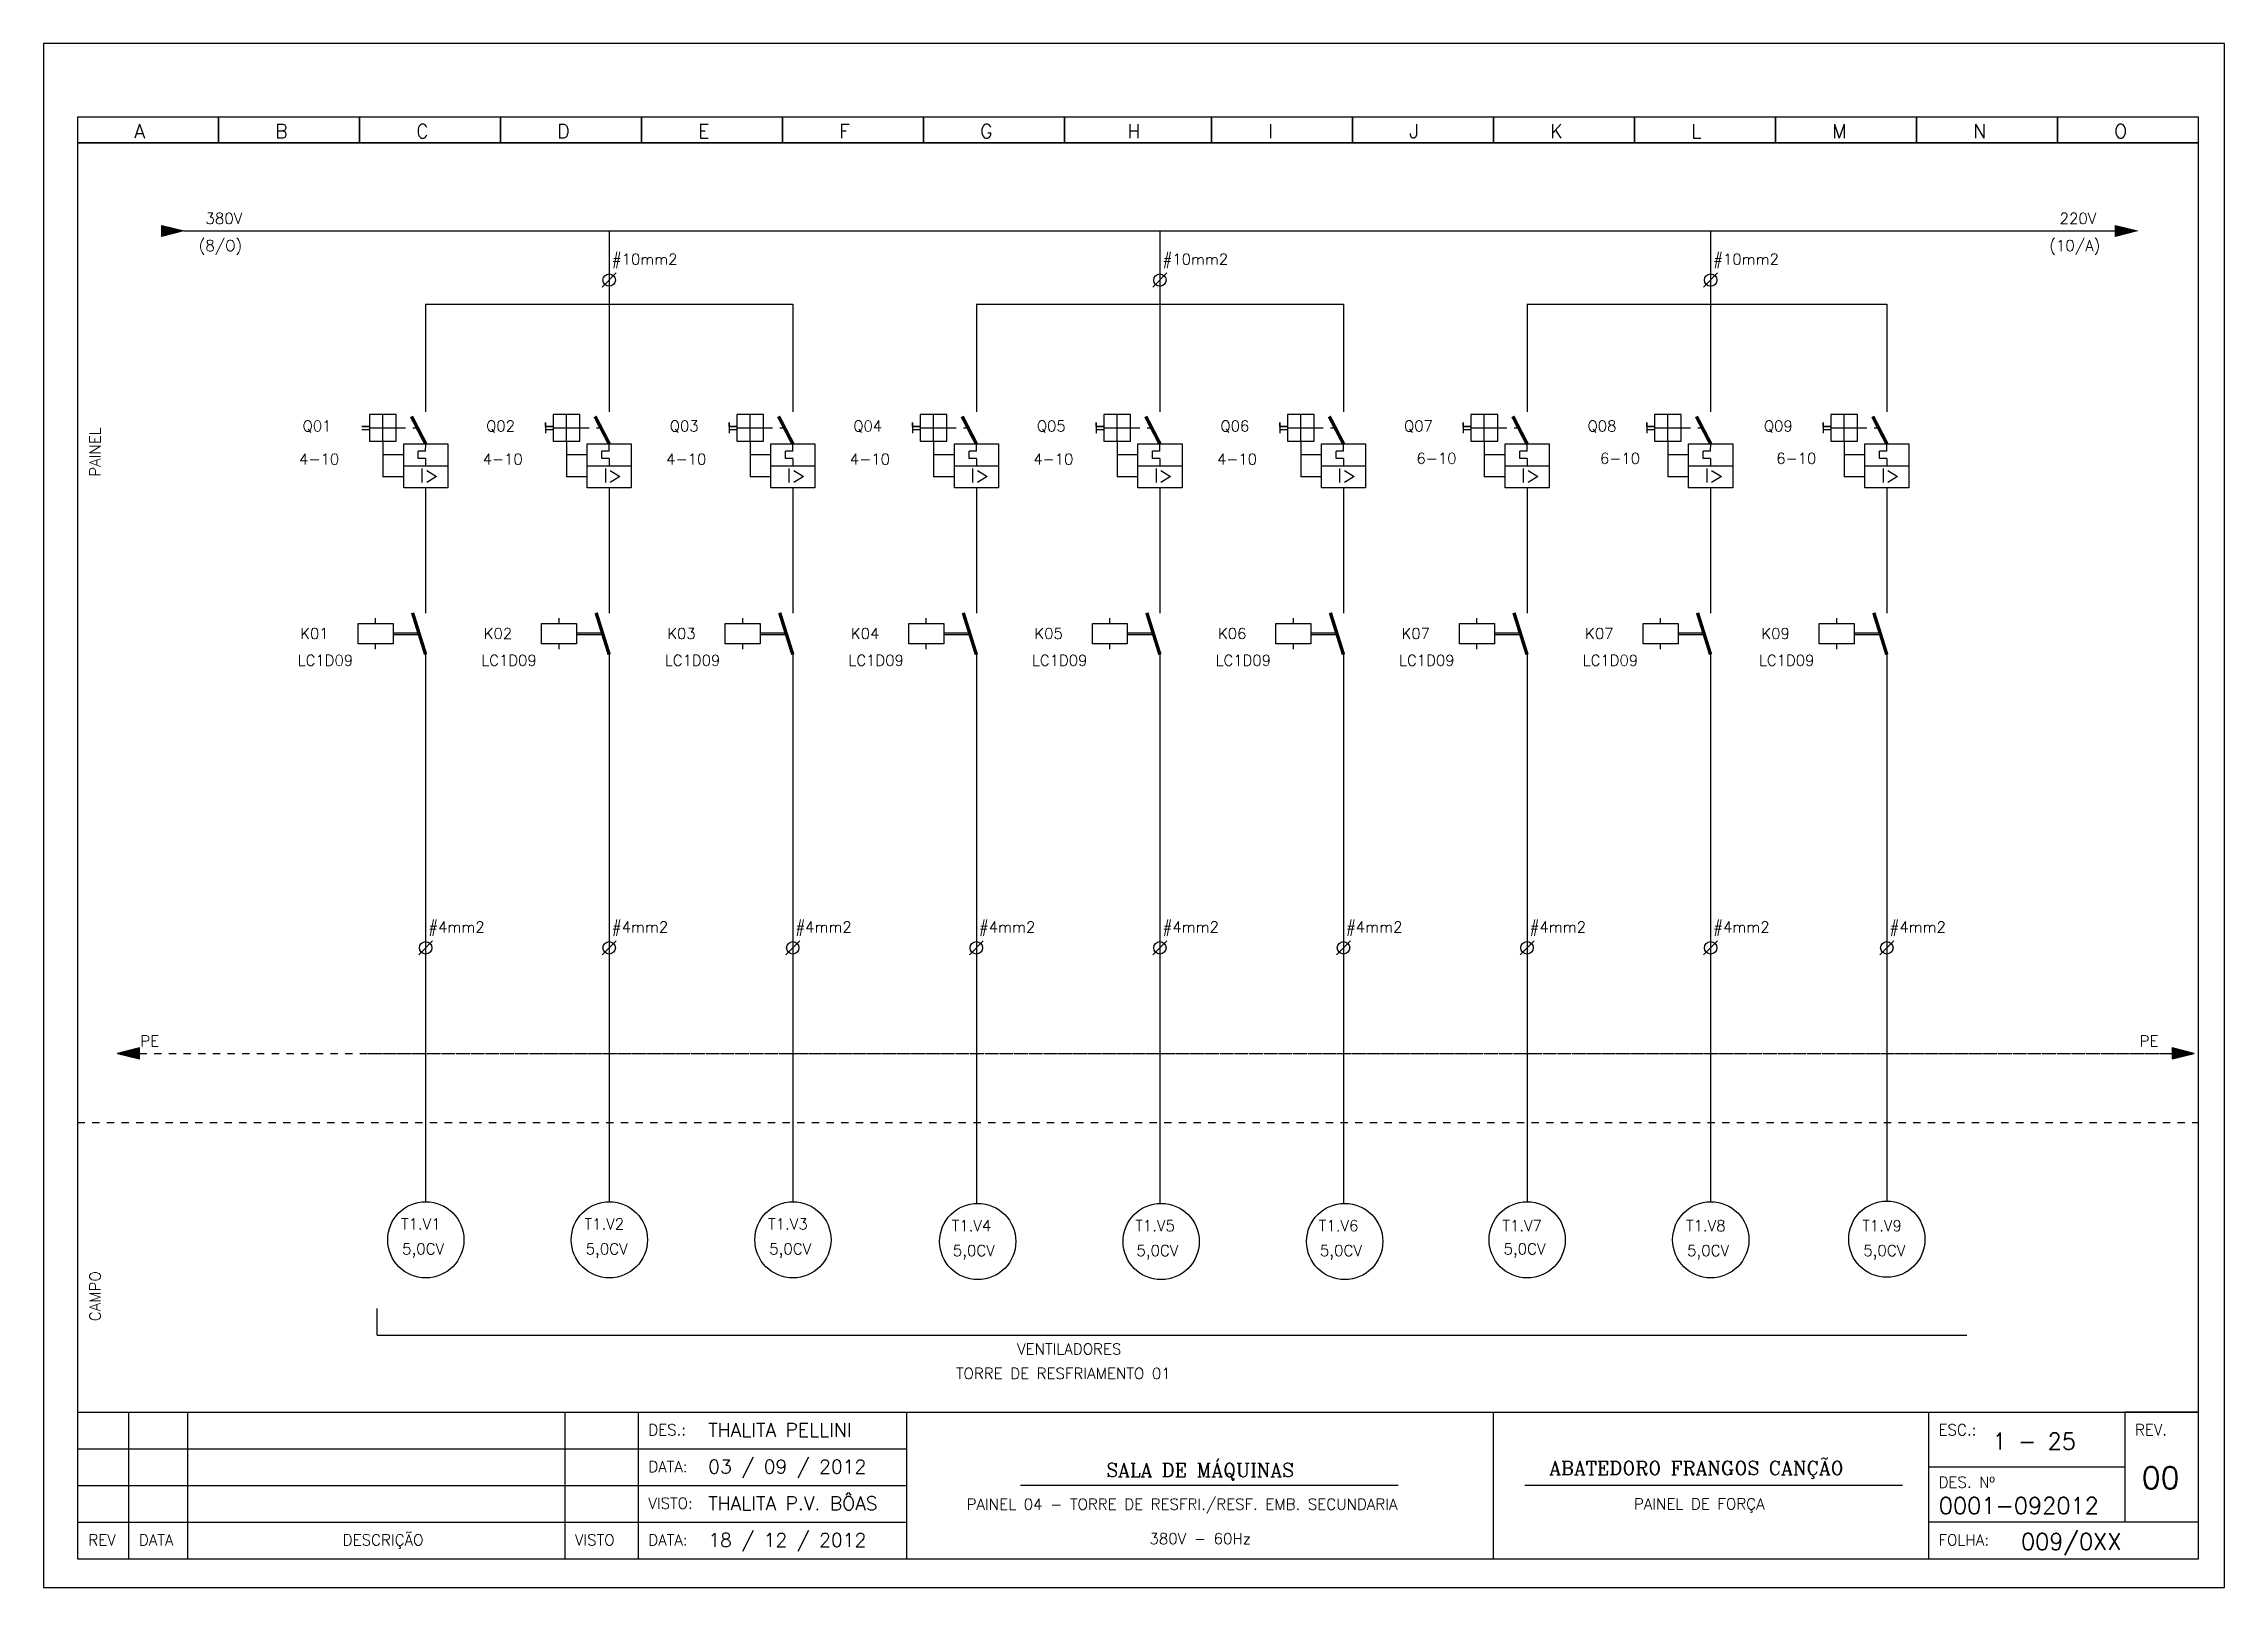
# Model space of a CAD drawing. Header units: millimetres. Extents: x 1974 to 2560, y 1429 to 1567.
# Drawn here: x 1974.11 to 2003.81, y 1449.56 to 1470.58 of the extents above; entities that cross this region are included whole.
import ezdxf

# ---------------------------------------------------------------- set-up
doc = ezdxf.new("R2010")
doc.units = ezdxf.units.MM
for name, pattern in [('DASHDOT2', [0.5, 0.25, -0.125, 0, -0.125]), ('DASHED', [0.75, 0.5, -0.25]), ('HIDDEN2', [0.1875, 0.125, -0.0625])]:
    doc.linetypes.add(name, pattern=pattern)
for name, color, linetype in [('1', 5, 'Continuous'), ('ALIMENTAÇÃO', 6, 'Continuous'), ('CONECTOR_SAK', 2, 'Continuous'), ('DISJUNTOR', 5, 'Continuous'), ('EQUIPAMENTOS', 5, 'Continuous'), ('MARGEM', 1, 'Continuous'), ('MOTORES', 5, 'Continuous'), ('PAINEL', 7, 'Continuous'), ('TERRA', 3, 'DASHED'), ('TEXTO', 4, 'Continuous'), ('TEXTO_2', 5, 'Continuous'), ('TIMBRE', 7, 'Continuous')]:
    doc.layers.add(name, color=color, linetype=linetype)
doc.styles.add('REGUA60', font='romans.shx', dxfattribs={"height": 2})
doc.styles.add('ROMANC', font='romanc.shx', dxfattribs={"height": 0.55})
doc.styles.add('ROMANS', font='romans.shx', dxfattribs={"height": 37})

msp = doc.modelspace()

# ---------------------------------------------------------------- texts
at = {"style": 'ROMANS'}
for s, p in [('ESC.:', (1999.913, 1451.63)), ('REV.', (2002.589, 1451.63)), ('DES. Nº', (1999.913, 1450.917)), ('PAINEL 04 - TORRE DE RESFRI./RESF. EMB. SECUNDARIA', (1986.676, 1450.617)), ('PAINEL DE FORÇA', (1995.764, 1450.621)), ('380V - 60Hz', (1989.166, 1450.148)), ('FOLHA:', (1999.913, 1450.13))]:
    msp.add_text(s, height=0.15, dxfattribs=at).set_placement(p)
at = {"layer": 'TEXTO'}
for s, height, style, p in [('A', 0.188, 'ROMANS', (1975.341, 1469.297)), ('B', 0.188, 'ROMANS', (1977.261, 1469.297)), ('C', 0.188, 'ROMANS', (1979.181, 1469.297)), ('D', 0.188, 'ROMANS', (1981.101, 1469.297)), ('E', 0.188, 'ROMANS', (1983.021, 1469.297)), ('F', 0.188, 'ROMANS', (1984.941, 1469.297)), ('G', 0.188, 'ROMANS', (1986.861, 1469.297)), ('H', 0.188, 'ROMANS', (1988.865, 1469.297)), ('I', 0.188, 'ROMANS', (1990.785, 1469.297)), ('J', 0.188, 'ROMANS', (1992.705, 1469.297)), ('K', 0.188, 'ROMANS', (1994.625, 1469.297)), ('L', 0.188, 'ROMANS', (1996.545, 1469.297)), ('M', 0.188, 'ROMANS', (1998.465, 1469.297)), ('N', 0.188, 'ROMANS', (2000.385, 1469.297)), ('O', 0.188, 'ROMANS', (2002.305, 1469.297)), ('380V', 0.15, 'ROMANS', (1976.31, 1468.128)), ('220V', 0.15, 'ROMANS', (2001.561, 1468.128)), ('(8/O)', 0.15, 'ROMANS', (1976.219, 1467.759)), ('(10/A)', 0.15, 'ROMANS', (2001.422, 1467.759)), ('#10mm2', 0.148, 'ROMANS', (1981.845, 1467.574)), ('#10mm2', 0.148, 'ROMANS', (1989.345, 1467.574)), ('#10mm2', 0.148, 'ROMANS', (1996.845, 1467.574)), ('Q01', 0.148, 'ROMANS', (1977.633, 1465.303)), ('Q02', 0.148, 'ROMANS', (1980.133, 1465.303)), ('Q03', 0.148, 'ROMANS', (1982.633, 1465.303)), ('Q04', 0.148, 'ROMANS', (1985.133, 1465.303)), ('Q05', 0.148, 'ROMANS', (1987.633, 1465.303)), ('Q06', 0.148, 'ROMANS', (1990.133, 1465.303)), ('Q07', 0.148, 'ROMANS', (1992.633, 1465.303)), ('Q08', 0.148, 'ROMANS', (1995.133, 1465.303)), ('Q09', 0.148, 'ROMANS', (1997.534, 1465.303)), ('4-10', 0.148, 'ROMANS', (1977.586, 1464.851)), ('4-10', 0.148, 'ROMANS', (1980.086, 1464.851)), ('4-10', 0.148, 'ROMANS', (1982.586, 1464.851)), ('4-10', 0.148, 'ROMANS', (1985.086, 1464.851)), ('4-10', 0.148, 'ROMANS', (1987.586, 1464.851)), ('4-10', 0.148, 'ROMANS', (1990.086, 1464.851)), ('6-10', 0.148, 'ROMANS', (1992.803, 1464.861)), ('6-10', 0.148, 'ROMANS', (1995.303, 1464.861)), ('6-10', 0.148, 'ROMANS', (1997.704, 1464.861)), ('K01', 0.148, 'ROMANS', (1977.6, 1462.477)), ('K02', 0.148, 'ROMANS', (1980.1, 1462.477)), ('K03', 0.148, 'ROMANS', (1982.6, 1462.477)), ('K04', 0.148, 'ROMANS', (1985.1, 1462.477)), ('K05', 0.148, 'ROMANS', (1987.6, 1462.477)), ('K06', 0.148, 'ROMANS', (1990.1, 1462.477)), ('K07', 0.148, 'ROMANS', (1992.6, 1462.477)), ('K07', 0.148, 'ROMANS', (1995.1, 1462.477)), ('K09', 0.148, 'ROMANS', (1997.501, 1462.477)), ('LC1D09', 0.148, 'ROMANS', (1977.567, 1462.111)), ('LC1D09', 0.148, 'ROMANS', (1980.067, 1462.111)), ('LC1D09', 0.148, 'ROMANS', (1982.567, 1462.111)), ('LC1D09', 0.148, 'ROMANS', (1985.067, 1462.111)), ('LC1D09', 0.148, 'ROMANS', (1987.567, 1462.111)), ('LC1D09', 0.148, 'ROMANS', (1990.067, 1462.111)), ('LC1D09', 0.148, 'ROMANS', (1992.567, 1462.111)), ('LC1D09', 0.148, 'ROMANS', (1995.067, 1462.111)), ('LC1D09', 0.148, 'ROMANS', (1997.468, 1462.111)), ('#4mm2', 0.148, 'ROMANS', (1979.345, 1458.48)), ('#4mm2', 0.148, 'ROMANS', (1981.845, 1458.48)), ('#4mm2', 0.148, 'ROMANS', (1984.345, 1458.48)), ('#4mm2', 0.148, 'ROMANS', (1986.845, 1458.48)), ('#4mm2', 0.148, 'ROMANS', (1989.345, 1458.48)), ('#4mm2', 0.148, 'ROMANS', (1991.845, 1458.48)), ('#4mm2', 0.148, 'ROMANS', (1994.345, 1458.48)), ('#4mm2', 0.148, 'ROMANS', (1996.845, 1458.48)), ('#4mm2', 0.148, 'ROMANS', (1999.246, 1458.48)), ('PE', 0.15, 'ROMANS', (1975.424, 1456.925)), ('PE', 0.15, 'ROMANS', (2002.651, 1456.925)), ('T1.V1', 0.15, 'REGUA60', (1978.973, 1454.434)), ('T1.V2', 0.15, 'REGUA60', (1981.473, 1454.434)), ('T1.V3', 0.15, 'REGUA60', (1983.973, 1454.434)), ('T1.V4', 0.15, 'REGUA60', (1986.473, 1454.41)), ('T1.V5', 0.15, 'REGUA60', (1988.973, 1454.41)), ('T1.V6', 0.15, 'REGUA60', (1991.473, 1454.41)), ('T1.V7', 0.15, 'REGUA60', (1993.973, 1454.41)), ('T1.V8', 0.15, 'REGUA60', (1996.473, 1454.41)), ('T1.V9', 0.15, 'REGUA60', (1998.874, 1454.41)), ('5,0CV', 0.15, 'REGUA60', (1978.988, 1454.095)), ('5,0CV', 0.15, 'REGUA60', (1981.488, 1454.095)), ('5,0CV', 0.15, 'REGUA60', (1983.988, 1454.095)), ('5,0CV', 0.15, 'REGUA60', (1986.488, 1454.072)), ('5,0CV', 0.15, 'REGUA60', (1988.988, 1454.072)), ('5,0CV', 0.15, 'REGUA60', (1991.488, 1454.072)), ('5,0CV', 0.15, 'REGUA60', (1993.988, 1454.095)), ('5,0CV', 0.15, 'REGUA60', (1996.488, 1454.072)), ('5,0CV', 0.15, 'REGUA60', (1998.888, 1454.072)), ('VENTILADORES', 0.15, 'REGUA60', (1987.364, 1452.731)), ('TORRE DE RESFRIAMENTO 01', 0.15, 'REGUA60', (1986.531, 1452.398)), ('THALITA PELLINI', 0.1875, 'ROMANS', (1983.157, 1451.61)), ('03 / 09 / 2012', 0.1875, 'ROMANS', (1983.157, 1451.11)), ('THALITA P.V. BÔAS', 0.1875, 'ROMANS', (1983.157, 1450.61)), ('18 / 12 / 2012', 0.1875, 'ROMANS', (1983.157, 1450.11))]:
    msp.add_text(s, height=height, dxfattribs=dict(at, style=style)).set_placement(p)
at = {"layer": 'TEXTO', "style": 'REGUA60'}
for s, p in [('PAINEL', (1974.882, 1464.685)), ('CAMPO', (1974.882, 1453.184))]:
    msp.add_text(s, height=0.15, rotation=90, dxfattribs=at).set_placement(p)
at = {"layer": 'TEXTO', "color": 150, "style": 'ROMANS'}
for s, height, p in [('DES.:', 0.15, (1982.342, 1451.63)), ('1 - 25', 0.225, (2000.647, 1451.437)), ('DATA:', 0.15, (1982.342, 1451.13)), ('00', 0.3, (2002.68, 1450.903)), ('VISTO:', 0.15, (1982.342, 1450.63)), ('0001-092012', 0.225, (1999.917, 1450.561)), ('REV', 0.15, (1974.716, 1450.13)), ('DATA', 0.15, (1975.404, 1450.13)), ('DESCRIÇÃO', 0.15, (1978.18, 1450.13)), ('VISTO', 0.15, (1981.342, 1450.13)), ('DATA:', 0.15, (1982.342, 1450.13)), ('009/0XX', 0.225, (2001.036, 1450.071))]:
    msp.add_text(s, height=height, dxfattribs=at).set_placement(p)
at = {"layer": 'TEXTO_2'}
for s, height, style, p in [('I>', 0.1927, 'REGUA60', (1979.224, 1464.607)), ('I>', 0.1927, 'REGUA60', (1981.724, 1464.607)), ('I>', 0.1927, 'REGUA60', (1984.224, 1464.607)), ('I>', 0.1927, 'REGUA60', (1986.724, 1464.607)), ('I>', 0.1927, 'REGUA60', (1989.224, 1464.607)), ('I>', 0.1927, 'REGUA60', (1991.724, 1464.607)), ('I>', 0.1927, 'REGUA60', (1994.224, 1464.607)), ('I>', 0.1927, 'REGUA60', (1996.724, 1464.607)), ('I>', 0.1927, 'REGUA60', (1999.125, 1464.607)), ('SALA DE MÁQUINAS', 0.1875, 'ROMANC', (1988.578, 1451.063)), ('ABATEDORO FRANGOS CANÇÃO', 0.1875, 'ROMANC', (1994.61, 1451.091))]:
    msp.add_text(s, height=height, dxfattribs=dict(at, style=style)).set_placement(p)

# ---------------------------------------------------------------- hatches: boundary and pattern name
at = {"layer": 'EQUIPAMENTOS'}
for points in [[(1975.715, 1467.959), (1976.015, 1468.034), (1975.715, 1468.109)], [(2002.324, 1467.959), (2002.624, 1468.034), (2002.324, 1468.109)]]:
    msp.add_hatch(color=256, dxfattribs=at).paths.add_polyline_path(points)
at = {"layer": 'TERRA'}
h = msp.add_hatch(dxfattribs=at)
h.set_pattern_fill('ANSI31', color=256, scale=0.004, angle=180, style=0)
h.set_pattern_definition([(225, (2032.3663817, 1505.45084864), (0.0003535533906, -0.0003535533906), [])])
h.paths.add_polyline_path([(1975.112, 1456.831), (1975.412, 1456.831), (1975.412, 1456.906)])
h.paths.add_polyline_path([(1975.412, 1456.756), (1975.412, 1456.831), (1975.112, 1456.831)])
h = msp.add_hatch(dxfattribs=at)
h.set_pattern_fill('ANSI31', color=256, scale=0.004, style=0)
h.set_pattern_definition([(45, (1946.1419275, 1408.2112611), (-0.0003535533906, 0.0003535533906), [])])
h.paths.add_polyline_path([(2003.396, 1456.831), (2003.096, 1456.831), (2003.096, 1456.756)])
h.paths.add_polyline_path([(2003.096, 1456.906), (2003.096, 1456.831), (2003.396, 1456.831)])

# ---------------------------------------------------------------- linework, layer by layer
for p, q in [((1978.647, 1452.995), (1978.647, 1453.359)), ((1978.647, 1452.995), (2000.298, 1452.995)), ((2003.452, 1451.947), (2002.452, 1451.947))]:
    msp.add_line(p, q)
at = {"layer": '1'}
for p, q in [((1978.909, 1465.532), (1978.545, 1465.532)), ((1978.545, 1465.532), (1978.545, 1465.168)), ((1978.727, 1465.168), (1978.727, 1465.532)), ((1978.909, 1465.168), (1978.909, 1465.532)), ((1980.941, 1465.423), (1980.941, 1465.277)), ((1980.941, 1465.371), (1980.941, 1465.423)), ((1981.409, 1465.532), (1981.045, 1465.532)), ((1981.045, 1465.532), (1981.045, 1465.168)), ((1981.227, 1465.168), (1981.227, 1465.532)), ((1981.409, 1465.168), (1981.409, 1465.532)), ((1983.441, 1465.423), (1983.441, 1465.277)), ((1983.441, 1465.371), (1983.441, 1465.423)), ((1983.909, 1465.532), (1983.545, 1465.532)), ((1983.545, 1465.532), (1983.545, 1465.168)), ((1983.727, 1465.168), (1983.727, 1465.532)), ((1983.909, 1465.168), (1983.909, 1465.532)), ((1985.941, 1465.423), (1985.941, 1465.277)), ((1985.941, 1465.371), (1985.941, 1465.423)), ((1986.409, 1465.532), (1986.045, 1465.532)), ((1986.045, 1465.532), (1986.045, 1465.168)), ((1986.227, 1465.168), (1986.227, 1465.532)), ((1986.409, 1465.168), (1986.409, 1465.532)), ((1988.441, 1465.423), (1988.441, 1465.277)), ((1988.441, 1465.371), (1988.441, 1465.423)), ((1988.909, 1465.532), (1988.545, 1465.532)), ((1988.545, 1465.532), (1988.545, 1465.168)), ((1988.727, 1465.168), (1988.727, 1465.532)), ((1988.909, 1465.168), (1988.909, 1465.532)), ((1990.941, 1465.423), (1990.941, 1465.277)), ((1990.941, 1465.371), (1990.941, 1465.423)), ((1991.409, 1465.532), (1991.045, 1465.532)), ((1991.045, 1465.532), (1991.045, 1465.168)), ((1991.227, 1465.168), (1991.227, 1465.532)), ((1991.409, 1465.168), (1991.409, 1465.532)), ((1993.441, 1465.423), (1993.441, 1465.277)), ((1993.441, 1465.371), (1993.441, 1465.423)), ((1993.909, 1465.532), (1993.545, 1465.532)), ((1993.545, 1465.532), (1993.545, 1465.168)), ((1993.727, 1465.168), (1993.727, 1465.532)), ((1993.909, 1465.168), (1993.909, 1465.532)), ((1995.941, 1465.423), (1995.941, 1465.277)), ((1995.941, 1465.371), (1995.941, 1465.423)), ((1996.409, 1465.532), (1996.045, 1465.532)), ((1996.045, 1465.532), (1996.045, 1465.168)), ((1996.227, 1465.168), (1996.227, 1465.532)), ((1996.409, 1465.168), (1996.409, 1465.532)), ((1998.342, 1465.423), (1998.342, 1465.277)), ((1998.342, 1465.371), (1998.342, 1465.423)), ((1998.81, 1465.532), (1998.446, 1465.532)), ((1998.446, 1465.532), (1998.446, 1465.168)), ((1998.628, 1465.168), (1998.628, 1465.532)), ((1998.81, 1465.168), (1998.81, 1465.532)), ((1978.545, 1465.371), (1978.441, 1465.371)), ((1978.441, 1465.371), (1978.545, 1465.371)), ((1978.441, 1465.329), (1978.545, 1465.329)), ((1978.545, 1465.35), (1978.909, 1465.35)), ((1978.545, 1465.168), (1978.909, 1465.168)), ((1981.045, 1465.371), (1980.941, 1465.371)), ((1980.941, 1465.371), (1981.045, 1465.371)), ((1980.941, 1465.329), (1981.045, 1465.329)), ((1981.045, 1465.35), (1981.409, 1465.35)), ((1981.045, 1465.168), (1981.409, 1465.168)), ((1983.545, 1465.371), (1983.441, 1465.371)), ((1983.441, 1465.371), (1983.545, 1465.371)), ((1983.441, 1465.329), (1983.545, 1465.329)), ((1983.545, 1465.35), (1983.909, 1465.35)), ((1983.545, 1465.168), (1983.909, 1465.168)), ((1986.045, 1465.371), (1985.941, 1465.371)), ((1985.941, 1465.371), (1986.045, 1465.371)), ((1985.941, 1465.329), (1986.045, 1465.329)), ((1986.045, 1465.35), (1986.409, 1465.35)), ((1986.045, 1465.168), (1986.409, 1465.168)), ((1988.545, 1465.371), (1988.441, 1465.371)), ((1988.441, 1465.371), (1988.545, 1465.371)), ((1988.441, 1465.329), (1988.545, 1465.329)), ((1988.545, 1465.35), (1988.909, 1465.35)), ((1988.545, 1465.168), (1988.909, 1465.168)), ((1991.045, 1465.371), (1990.941, 1465.371)), ((1990.941, 1465.371), (1991.045, 1465.371)), ((1990.941, 1465.329), (1991.045, 1465.329)), ((1991.045, 1465.35), (1991.409, 1465.35)), ((1991.045, 1465.168), (1991.409, 1465.168)), ((1993.545, 1465.371), (1993.441, 1465.371)), ((1993.441, 1465.371), (1993.545, 1465.371)), ((1993.441, 1465.329), (1993.545, 1465.329)), ((1993.545, 1465.35), (1993.909, 1465.35)), ((1993.545, 1465.168), (1993.909, 1465.168)), ((1996.045, 1465.371), (1995.941, 1465.371)), ((1995.941, 1465.371), (1996.045, 1465.371)), ((1995.941, 1465.329), (1996.045, 1465.329)), ((1996.045, 1465.35), (1996.409, 1465.35)), ((1996.045, 1465.168), (1996.409, 1465.168)), ((1998.446, 1465.371), (1998.342, 1465.371)), ((1998.342, 1465.371), (1998.446, 1465.371)), ((1998.342, 1465.329), (1998.446, 1465.329)), ((1998.446, 1465.35), (1998.81, 1465.35)), ((1998.446, 1465.168), (1998.81, 1465.168))]:
    msp.add_line(p, q, dxfattribs=at)
at = {"layer": 'ALIMENTAÇÃO', "color": 6}
for p, q in [((1981.808, 1468.034), (1981.809, 1465.57)), ((1989.308, 1468.034), (1989.309, 1465.57)), ((1996.808, 1468.034), (1996.809, 1465.57)), ((1979.309, 1467.034), (1979.309, 1465.57)), ((1984.309, 1467.034), (1984.309, 1465.57)), ((1986.809, 1467.034), (1986.809, 1465.57)), ((1991.809, 1467.034), (1991.809, 1465.57)), ((1994.309, 1467.034), (1994.309, 1465.57)), ((1999.209, 1467.034), (1999.209, 1465.57)), ((1979.309, 1464.532), (1979.309, 1462.827)), ((1981.809, 1464.532), (1981.809, 1462.827)), ((1984.309, 1464.532), (1984.309, 1462.827)), ((1986.809, 1464.532), (1986.809, 1462.827)), ((1989.309, 1464.532), (1989.309, 1462.827)), ((1991.809, 1464.532), (1991.809, 1462.827)), ((1994.309, 1464.532), (1994.309, 1462.827)), ((1996.809, 1464.532), (1996.809, 1462.827)), ((1999.209, 1464.532), (1999.209, 1462.827)), ((1979.309, 1462.264), (1979.309, 1454.812)), ((1981.809, 1462.264), (1981.809, 1454.812)), ((1984.309, 1462.264), (1984.309, 1454.812)), ((1986.809, 1462.264), (1986.809, 1454.789)), ((1989.309, 1462.264), (1989.309, 1454.789)), ((1991.809, 1462.264), (1991.809, 1454.789)), ((1994.309, 1462.264), (1994.309, 1454.812)), ((1996.809, 1462.264), (1996.809, 1454.812)), ((1999.209, 1462.264), (1999.209, 1458.27)), ((1999.209, 1458.27), (1999.209, 1454.821))]:
    msp.add_line(p, q, dxfattribs=at)
at = {"layer": 'ALIMENTAÇÃO'}
for p, q in [((1979.308, 1467.034), (1984.309, 1467.034)), ((1986.808, 1467.034), (1991.809, 1467.034)), ((1994.308, 1467.034), (1999.209, 1467.034))]:
    msp.add_line(p, q, dxfattribs=at)
at = {"layer": 'CONECTOR_SAK'}
for p, q in [((1981.904, 1467.461), (1981.714, 1467.268)), ((1989.404, 1467.461), (1989.214, 1467.268)), ((1996.904, 1467.461), (1996.714, 1467.268)), ((1979.404, 1458.367), (1979.214, 1458.174)), ((1981.904, 1458.367), (1981.714, 1458.174)), ((1984.404, 1458.367), (1984.214, 1458.174)), ((1986.904, 1458.367), (1986.714, 1458.174)), ((1989.404, 1458.367), (1989.214, 1458.174)), ((1991.904, 1458.367), (1991.714, 1458.174)), ((1994.404, 1458.367), (1994.214, 1458.174)), ((1996.904, 1458.367), (1996.714, 1458.174)), ((1999.305, 1458.367), (1999.114, 1458.174))]:
    msp.add_line(p, q, dxfattribs=at)
for centre in [(1981.809, 1467.364), (1989.309, 1467.364), (1996.809, 1467.364), (1979.309, 1458.27), (1981.809, 1458.27), (1984.309, 1458.27), (1986.809, 1458.27), (1989.309, 1458.27), (1991.809, 1458.27), (1994.309, 1458.27), (1996.809, 1458.27), (1999.209, 1458.27)]:
    msp.add_circle(centre, 0.0846, dxfattribs=at)
at = {"layer": 'DISJUNTOR'}
for p, q in [((1978.727, 1465.168), (1978.727, 1464.682)), ((1979.309, 1465.033), (1979.31, 1465.133)), ((1981.227, 1465.168), (1981.227, 1464.682)), ((1981.809, 1465.033), (1981.81, 1465.133)), ((1983.727, 1465.168), (1983.727, 1464.682)), ((1984.309, 1465.033), (1984.31, 1465.133)), ((1986.227, 1465.168), (1986.227, 1464.682)), ((1986.809, 1465.033), (1986.81, 1465.133)), ((1988.727, 1465.168), (1988.727, 1464.682)), ((1989.309, 1465.033), (1989.31, 1465.133)), ((1991.227, 1465.168), (1991.227, 1464.682)), ((1991.809, 1465.033), (1991.81, 1465.133)), ((1993.727, 1465.168), (1993.727, 1464.682)), ((1994.309, 1465.033), (1994.31, 1465.133)), ((1996.227, 1465.168), (1996.227, 1464.682)), ((1996.809, 1465.033), (1996.81, 1465.133)), ((1998.628, 1465.168), (1998.628, 1464.682)), ((1999.21, 1465.033), (1999.21, 1465.133)), ((1979.009, 1464.982), (1978.727, 1464.982)), ((1979.01, 1464.833), (1979.61, 1464.833)), ((1979.309, 1465.033), (1979.209, 1465.033)), ((1979.209, 1464.933), (1979.209, 1465.033)), ((1979.309, 1464.933), (1979.209, 1464.933)), ((1979.309, 1464.933), (1979.309, 1464.833)), ((1981.509, 1464.982), (1981.227, 1464.982)), ((1981.51, 1464.833), (1982.11, 1464.833)), ((1981.809, 1465.033), (1981.709, 1465.033)), ((1981.709, 1464.933), (1981.709, 1465.033)), ((1981.809, 1464.933), (1981.709, 1464.933)), ((1981.809, 1464.933), (1981.809, 1464.833)), ((1984.009, 1464.982), (1983.727, 1464.982)), ((1984.01, 1464.833), (1984.61, 1464.833)), ((1984.309, 1465.033), (1984.209, 1465.033)), ((1984.209, 1464.933), (1984.209, 1465.033)), ((1984.309, 1464.933), (1984.209, 1464.933)), ((1984.309, 1464.933), (1984.309, 1464.833)), ((1986.509, 1464.982), (1986.227, 1464.982)), ((1986.51, 1464.833), (1987.11, 1464.833)), ((1986.809, 1465.033), (1986.709, 1465.033)), ((1986.709, 1464.933), (1986.709, 1465.033)), ((1986.809, 1464.933), (1986.709, 1464.933)), ((1986.809, 1464.933), (1986.809, 1464.833)), ((1989.009, 1464.982), (1988.727, 1464.982)), ((1989.01, 1464.833), (1989.61, 1464.833)), ((1989.309, 1465.033), (1989.209, 1465.033)), ((1989.209, 1464.933), (1989.209, 1465.033)), ((1989.309, 1464.933), (1989.209, 1464.933)), ((1989.309, 1464.933), (1989.309, 1464.833)), ((1991.509, 1464.982), (1991.227, 1464.982)), ((1991.51, 1464.833), (1992.11, 1464.833)), ((1991.809, 1465.033), (1991.709, 1465.033)), ((1991.709, 1464.933), (1991.709, 1465.033)), ((1991.809, 1464.933), (1991.709, 1464.933)), ((1991.809, 1464.933), (1991.809, 1464.833)), ((1994.009, 1464.982), (1993.727, 1464.982)), ((1994.01, 1464.833), (1994.61, 1464.833)), ((1994.309, 1465.033), (1994.209, 1465.033)), ((1994.209, 1464.933), (1994.209, 1465.033)), ((1994.309, 1464.933), (1994.209, 1464.933)), ((1994.309, 1464.933), (1994.309, 1464.833)), ((1996.509, 1464.982), (1996.227, 1464.982)), ((1996.51, 1464.833), (1997.11, 1464.833)), ((1996.809, 1465.033), (1996.709, 1465.033)), ((1996.709, 1464.933), (1996.709, 1465.033)), ((1996.809, 1464.933), (1996.709, 1464.933)), ((1996.809, 1464.933), (1996.809, 1464.833)), ((1998.909, 1464.982), (1998.628, 1464.982)), ((1998.91, 1464.833), (1999.51, 1464.833)), ((1999.21, 1465.033), (1999.11, 1465.033)), ((1999.11, 1464.933), (1999.11, 1465.033)), ((1999.21, 1464.933), (1999.11, 1464.933)), ((1999.21, 1464.933), (1999.21, 1464.833)), ((1979.009, 1464.682), (1978.727, 1464.682)), ((1981.509, 1464.682), (1981.227, 1464.682)), ((1984.009, 1464.682), (1983.727, 1464.682)), ((1986.509, 1464.682), (1986.227, 1464.682)), ((1989.009, 1464.682), (1988.727, 1464.682)), ((1991.509, 1464.682), (1991.227, 1464.682)), ((1994.009, 1464.682), (1993.727, 1464.682)), ((1996.509, 1464.682), (1996.227, 1464.682)), ((1998.909, 1464.682), (1998.628, 1464.682))]:
    msp.add_line(p, q, dxfattribs=at)
at = {"layer": 'DISJUNTOR', "linetype": 'HIDDEN2'}
for p, q in [((1978.909, 1465.35), (1979.208, 1465.35)), ((1981.409, 1465.35), (1981.708, 1465.35)), ((1983.909, 1465.35), (1984.208, 1465.35)), ((1986.409, 1465.35), (1986.708, 1465.35)), ((1988.909, 1465.35), (1989.208, 1465.35)), ((1991.409, 1465.35), (1991.708, 1465.35)), ((1993.909, 1465.35), (1994.208, 1465.35)), ((1996.409, 1465.35), (1996.708, 1465.35)), ((1998.81, 1465.35), (1999.109, 1465.35))]:
    msp.add_line(p, q, dxfattribs=at)
at = {"layer": 'DISJUNTOR', "const_width": 0.0472}
for points in [[(1979.31, 1465.133), (1979.116, 1465.507)], [(1981.81, 1465.133), (1981.616, 1465.507)], [(1984.31, 1465.133), (1984.116, 1465.507)], [(1986.81, 1465.133), (1986.616, 1465.507)], [(1989.31, 1465.133), (1989.116, 1465.507)], [(1991.81, 1465.133), (1991.616, 1465.507)], [(1994.31, 1465.133), (1994.116, 1465.507)], [(1996.81, 1465.133), (1996.616, 1465.507)], [(1999.21, 1465.133), (1999.017, 1465.507)]]:
    msp.add_lwpolyline(points, dxfattribs=at)
at = {"layer": 'DISJUNTOR'}
for points in [[(1979.01, 1465.133), (1979.61, 1465.133), (1979.61, 1464.533), (1979.01, 1464.533)], [(1981.51, 1465.133), (1982.11, 1465.133), (1982.11, 1464.533), (1981.51, 1464.533)], [(1984.01, 1465.133), (1984.61, 1465.133), (1984.61, 1464.533), (1984.01, 1464.533)], [(1986.51, 1465.133), (1987.11, 1465.133), (1987.11, 1464.533), (1986.51, 1464.533)], [(1989.01, 1465.133), (1989.61, 1465.133), (1989.61, 1464.533), (1989.01, 1464.533)], [(1991.51, 1465.133), (1992.11, 1465.133), (1992.11, 1464.533), (1991.51, 1464.533)], [(1994.01, 1465.133), (1994.61, 1465.133), (1994.61, 1464.533), (1994.01, 1464.533)], [(1996.51, 1465.133), (1997.11, 1465.133), (1997.11, 1464.533), (1996.51, 1464.533)], [(1998.91, 1465.133), (1999.51, 1465.133), (1999.51, 1464.533), (1998.91, 1464.533)]]:
    msp.add_lwpolyline(points, close=True, dxfattribs=at)
at = {"layer": 'EQUIPAMENTOS'}
for p, q in [((1976.015, 1468.034), (2002.324, 1468.034)), ((1978.627, 1462.688), (1978.627, 1462.759)), ((1981.127, 1462.688), (1981.127, 1462.759)), ((1983.627, 1462.688), (1983.627, 1462.759)), ((1986.127, 1462.688), (1986.127, 1462.759)), ((1988.627, 1462.688), (1988.627, 1462.759)), ((1991.127, 1462.688), (1991.127, 1462.759)), ((1993.627, 1462.688), (1993.627, 1462.759)), ((1996.127, 1462.688), (1996.127, 1462.759)), ((1998.527, 1462.688), (1998.527, 1462.759)), ((1978.865, 1462.558), (1979.217, 1462.558)), ((1978.865, 1462.538), (1979.223, 1462.538)), ((1981.365, 1462.558), (1981.717, 1462.558)), ((1981.365, 1462.538), (1981.723, 1462.538)), ((1983.865, 1462.558), (1984.217, 1462.558)), ((1983.865, 1462.538), (1984.223, 1462.538)), ((1986.365, 1462.558), (1986.717, 1462.558)), ((1986.365, 1462.538), (1986.723, 1462.538)), ((1988.865, 1462.558), (1989.217, 1462.558)), ((1988.865, 1462.538), (1989.223, 1462.538)), ((1991.365, 1462.558), (1991.717, 1462.558)), ((1991.365, 1462.538), (1991.723, 1462.538)), ((1993.865, 1462.558), (1994.217, 1462.558)), ((1993.865, 1462.538), (1994.223, 1462.538)), ((1996.365, 1462.558), (1996.717, 1462.558)), ((1996.365, 1462.538), (1996.723, 1462.538)), ((1998.765, 1462.558), (1999.118, 1462.558)), ((1998.765, 1462.538), (1999.124, 1462.538)), ((1978.627, 1462.338), (1978.627, 1462.409)), ((1981.127, 1462.338), (1981.127, 1462.409)), ((1983.627, 1462.338), (1983.627, 1462.409)), ((1986.127, 1462.338), (1986.127, 1462.409)), ((1988.627, 1462.338), (1988.627, 1462.409)), ((1991.127, 1462.338), (1991.127, 1462.409)), ((1993.627, 1462.338), (1993.627, 1462.409)), ((1996.127, 1462.338), (1996.127, 1462.409)), ((1998.527, 1462.338), (1998.527, 1462.409))]:
    msp.add_line(p, q, dxfattribs=at)
for points in [[(1975.715, 1468.109), (1976.015, 1468.034), (1975.715, 1467.959), (1975.715, 1468.109)], [(2002.324, 1468.109), (2002.624, 1468.034), (2002.324, 1467.959), (2002.324, 1468.109)]]:
    msp.add_lwpolyline(points, dxfattribs=at)
at = {"layer": 'EQUIPAMENTOS', "const_width": 0.0472}
for points in [[(1979.309, 1462.264), (1979.131, 1462.832)], [(1981.809, 1462.264), (1981.631, 1462.832)], [(1984.309, 1462.264), (1984.131, 1462.832)], [(1986.809, 1462.264), (1986.631, 1462.832)], [(1989.309, 1462.264), (1989.131, 1462.832)], [(1991.809, 1462.264), (1991.631, 1462.832)], [(1994.309, 1462.264), (1994.131, 1462.832)], [(1996.809, 1462.264), (1996.631, 1462.832)], [(1999.209, 1462.264), (1999.032, 1462.832)]]:
    msp.add_lwpolyline(points, dxfattribs=at)
at = {"layer": 'EQUIPAMENTOS'}
for points in [[(1978.389, 1462.409), (1978.389, 1462.688), (1978.865, 1462.688), (1978.865, 1462.409)], [(1980.889, 1462.409), (1980.889, 1462.688), (1981.365, 1462.688), (1981.365, 1462.409)], [(1983.389, 1462.409), (1983.389, 1462.688), (1983.865, 1462.688), (1983.865, 1462.409)], [(1985.889, 1462.409), (1985.889, 1462.688), (1986.365, 1462.688), (1986.365, 1462.409)], [(1988.389, 1462.409), (1988.389, 1462.688), (1988.865, 1462.688), (1988.865, 1462.409)], [(1990.889, 1462.409), (1990.889, 1462.688), (1991.365, 1462.688), (1991.365, 1462.409)], [(1993.389, 1462.409), (1993.389, 1462.688), (1993.865, 1462.688), (1993.865, 1462.409)], [(1995.889, 1462.409), (1995.889, 1462.688), (1996.365, 1462.688), (1996.365, 1462.409)], [(1998.289, 1462.409), (1998.289, 1462.688), (1998.765, 1462.688), (1998.765, 1462.409)]]:
    msp.add_lwpolyline(points, close=True, dxfattribs=at)
at = {"layer": 'MARGEM', "color": 7}
msp.add_lwpolyline([(1974.106, 1449.559), (2003.806, 1449.559), (2003.806, 1470.584), (1974.106, 1470.584)], close=True, dxfattribs=at)
at = {"layer": 'MOTORES'}
for centre in [(1979.311, 1454.293), (1981.811, 1454.293), (1984.311, 1454.293), (1986.828, 1454.27), (1989.326, 1454.27), (1991.826, 1454.27), (1994.311, 1454.293), (1996.811, 1454.293), (1999.209, 1454.301)]:
    msp.add_circle(centre, 0.519, dxfattribs=at)
at = {"layer": 'PAINEL', "color": 12, "linetype": 'HIDDEN2', "ltscale": 0.005}
msp.add_line((1974.568, 1455.891), (2003.452, 1455.891), dxfattribs=at)
at = {"layer": 'TERRA', "linetype": 'DASHDOT2', "ltscale": 0.0025}
for p, q in [((1975.412, 1456.831), (2003.096, 1456.831)), ((1975.412, 1456.831), (2003.096, 1456.831)), ((1978.523, 1456.831), (2003.396, 1456.831))]:
    msp.add_line(p, q, dxfattribs=at)
at = {"layer": 'TERRA'}
for points in [[(1975.412, 1456.906), (1975.112, 1456.831), (1975.412, 1456.756), (1975.412, 1456.906)], [(1975.412, 1456.906), (1975.112, 1456.831), (1975.412, 1456.756), (1975.412, 1456.906)], [(2003.096, 1456.756), (2003.396, 1456.831), (2003.096, 1456.906), (2003.096, 1456.756)], [(2003.096, 1456.756), (2003.396, 1456.831), (2003.096, 1456.906), (2003.096, 1456.756)]]:
    msp.add_lwpolyline(points, dxfattribs=at)
at = {"layer": 'TIMBRE', "color": 12}
msp.add_line((2003.452, 1469.584), (1974.568, 1469.584), dxfattribs=at)
at = {"layer": 'TIMBRE'}
for p, q in [((1974.568, 1451.947), (2003.452, 1451.947)), ((1975.268, 1449.947), (1975.268, 1451.947)), ((1976.068, 1449.947), (1976.068, 1451.947)), ((1981.206, 1451.947), (1981.206, 1449.947)), ((1982.206, 1449.947), (1982.206, 1451.947)), ((1985.859, 1451.947), (1985.859, 1449.947)), ((1993.849, 1451.947), (1993.849, 1449.947)), ((1999.777, 1451.947), (1999.777, 1449.947)), ((2002.452, 1451.947), (2002.452, 1450.447)), ((1974.568, 1451.447), (1985.859, 1451.447)), ((2002.452, 1451.197), (1999.777, 1451.197)), ((1974.568, 1450.947), (1985.859, 1450.947)), ((1992.553, 1450.947), (1987.409, 1450.947)), ((1999.424, 1450.947), (1994.28, 1450.947)), ((1974.568, 1450.447), (1985.859, 1450.447)), ((2003.452, 1450.447), (1999.777, 1450.447))]:
    msp.add_line(p, q, dxfattribs=at)
at = {"layer": 'TIMBRE', "color": 12}
for points in [[(1974.568, 1469.234), (1976.488, 1469.234), (1976.488, 1469.584), (1974.568, 1469.584)], [(1976.488, 1469.234), (1978.408, 1469.234), (1978.408, 1469.584), (1976.488, 1469.584)], [(1978.408, 1469.234), (1980.328, 1469.234), (1980.328, 1469.584), (1978.408, 1469.584)], [(1980.328, 1469.234), (1982.248, 1469.234), (1982.248, 1469.584), (1980.328, 1469.584)], [(1982.248, 1469.234), (1984.168, 1469.234), (1984.168, 1469.584), (1982.248, 1469.584)], [(1984.168, 1469.234), (1986.088, 1469.234), (1986.088, 1469.584), (1984.168, 1469.584)], [(1986.088, 1469.234), (1988.008, 1469.234), (1988.008, 1469.584), (1986.088, 1469.584)], [(1988.008, 1469.234), (1990.012, 1469.234), (1990.012, 1469.584), (1988.008, 1469.584)], [(1990.012, 1469.234), (1991.932, 1469.234), (1991.932, 1469.584), (1990.012, 1469.584)], [(1991.932, 1469.234), (1993.852, 1469.234), (1993.852, 1469.584), (1991.932, 1469.584)], [(1993.852, 1469.234), (1995.772, 1469.234), (1995.772, 1469.584), (1993.852, 1469.584)], [(1995.772, 1469.234), (1997.692, 1469.234), (1997.692, 1469.584), (1995.772, 1469.584)], [(1997.692, 1469.234), (1999.612, 1469.234), (1999.612, 1469.584), (1997.692, 1469.584)], [(1999.612, 1469.234), (2001.532, 1469.234), (2001.532, 1469.584), (1999.612, 1469.584)], [(2001.532, 1469.234), (2003.452, 1469.234), (2003.452, 1469.584), (2001.532, 1469.584)], [(1974.568, 1449.947), (2003.452, 1449.947), (2003.452, 1469.234), (1974.568, 1469.234)]]:
    msp.add_lwpolyline(points, close=True, dxfattribs=at)

msp.set_redraw_order([(e.dxf.handle, doc.entitydb.next_handle()) for e in msp.query("TEXT MTEXT ATTDEF DIMENSION ARC_DIMENSION")])  # texts and dimensions are drawn at this point

doc.saveas('drawing.dxf')
